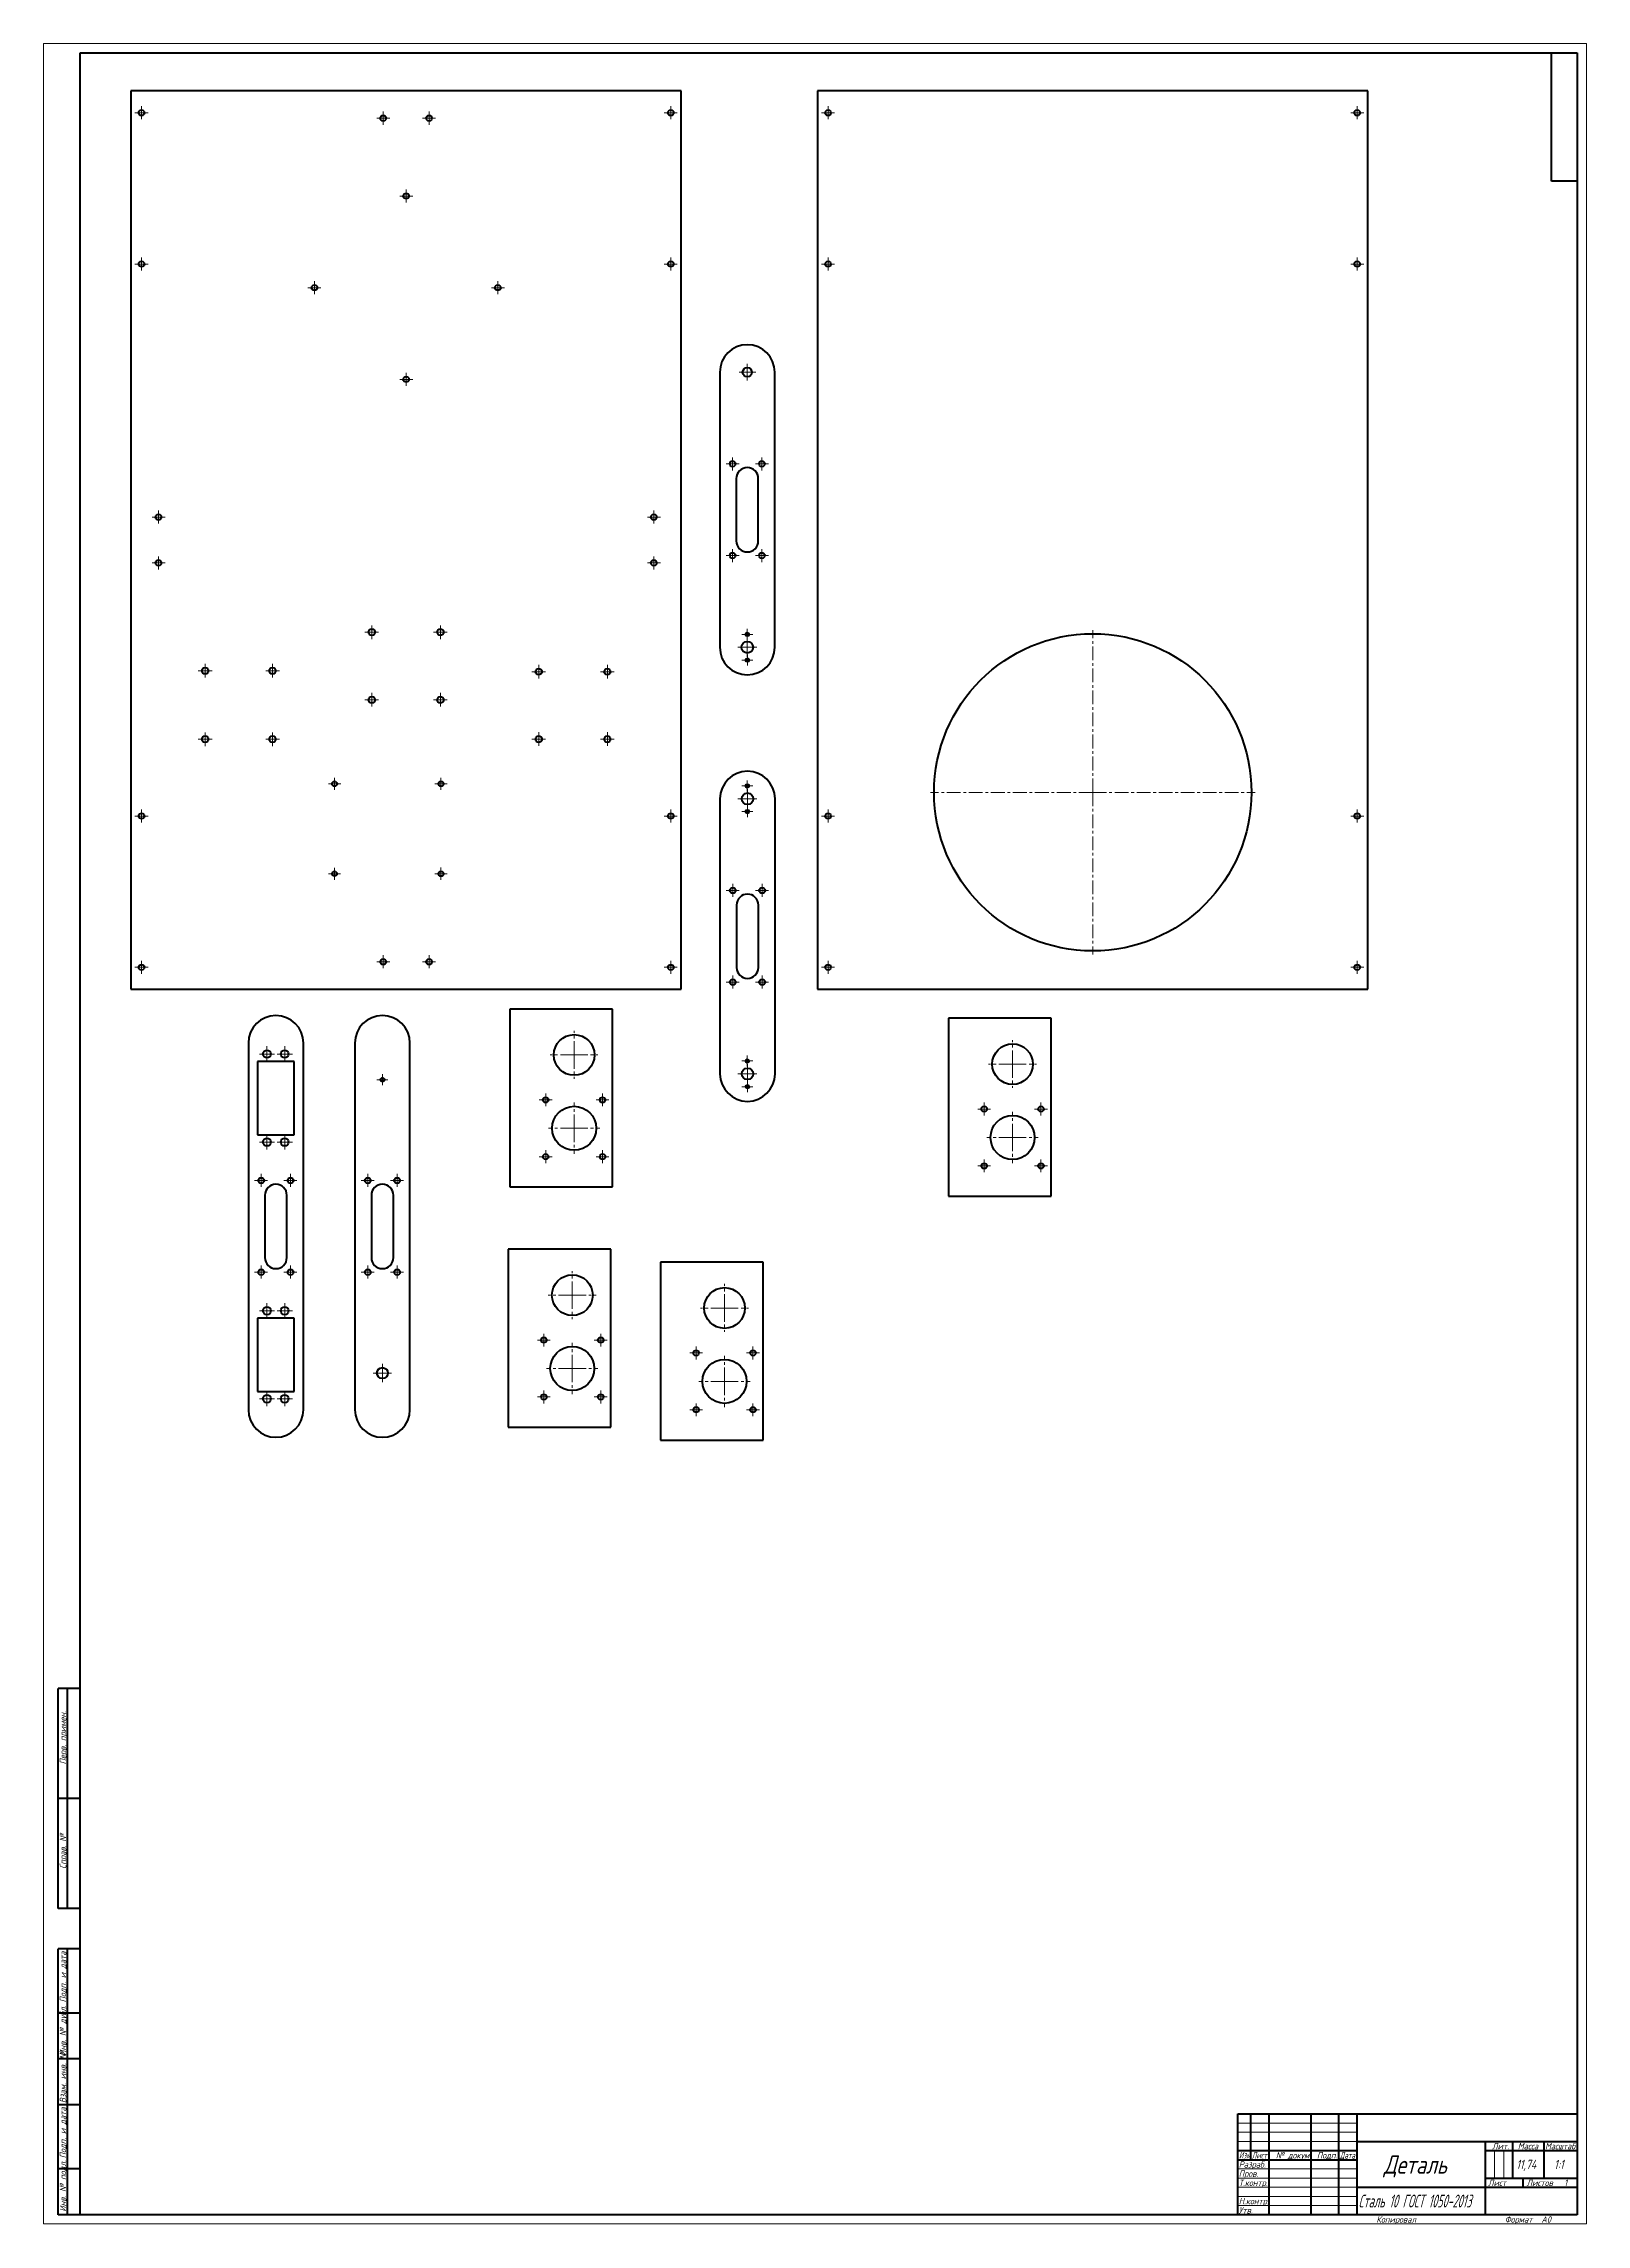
# Model space of a CAD drawing. Header units: millimetres. Extents: x 0 to 841, y 0 to 1189.
import ezdxf

# ---------------------------------------------------------------- set-up
doc = ezdxf.new("R2010")
doc.units = ezdxf.units.MM
for name, pattern in [('K5LT_AXLED', [12, 7.5, -1.5, 1.5, -1.5]), ('K5LT_BASIC', [0]), ('K5LT_THIN', [0])]:
    doc.linetypes.add(name, pattern=pattern)
doc.layers.add('Системный слой', color=7, linetype='Continuous')
doc.styles.add('KTEXTSTYLE', font='GOST_AU.SHX', dxfattribs={"width": 0.96, "height": 5})

# ---------------------------------------------------------------- blocks, each defined once
blk = doc.blocks.new('U0')
at = {"layer": 'Системный слой', "color": 30, "linetype": 'K5LT_AXLED', "lineweight": 18, "true_color": 0xff8000}
for q in [(84.3, 809.7), (88.1, 813.4), (91.8, 809.7), (88.1, 805.9)]:
    blk.add_line((88.1, 809.7), q, dxfattribs=at)
blk = doc.blocks.new('U1')
at = {"layer": 'Системный слой', "color": 30, "linetype": 'K5LT_AXLED', "lineweight": 18, "true_color": 0xff8000}
for q in [(84.3, 847), (88.1, 850.8), (91.8, 847), (88.1, 843.3)]:
    blk.add_line((88.1, 847), q, dxfattribs=at)
blk = doc.blocks.new('U2')
at = {"layer": 'Системный слой', "color": 30, "linetype": 'K5LT_AXLED', "lineweight": 18, "true_color": 0xff8000}
for q in [(121.1, 809.7), (124.8, 813.4), (128.6, 809.7), (124.8, 805.9)]:
    blk.add_line((124.8, 809.7), q, dxfattribs=at)
blk = doc.blocks.new('U3')
at = {"layer": 'Системный слой', "color": 30, "linetype": 'K5LT_AXLED', "lineweight": 18, "true_color": 0xff8000}
for q in [(121.1, 847), (124.8, 850.8), (128.6, 847), (124.8, 843.3)]:
    blk.add_line((124.8, 847), q, dxfattribs=at)
blk = doc.blocks.new('U4')
at = {"layer": 'Системный слой', "color": 30, "linetype": 'K5LT_AXLED', "lineweight": 18, "true_color": 0xff8000}
for q in [(158.6, 739.6), (155.3, 736.3), (161.9, 736.3), (158.6, 733)]:
    blk.add_line((158.6, 736.3), q, dxfattribs=at)
blk = doc.blocks.new('U5')
at = {"layer": 'Системный слой', "color": 30, "linetype": 'K5LT_AXLED', "lineweight": 18, "true_color": 0xff8000}
for q in [(155.3, 785.3), (158.6, 788.7), (162, 785.3), (158.6, 782)]:
    blk.add_line((158.6, 785.3), q, dxfattribs=at)
blk = doc.blocks.new('U6')
at = {"layer": 'Системный слой', "color": 30, "linetype": 'K5LT_AXLED', "lineweight": 18, "true_color": 0xff8000}
for q in [(178.9, 835), (175.1, 831.2), (182.6, 831.2), (178.9, 827.5)]:
    blk.add_line((178.9, 831.2), q, dxfattribs=at)
blk = doc.blocks.new('U7')
at = {"layer": 'Системный слой', "color": 30, "linetype": 'K5LT_AXLED', "lineweight": 18, "true_color": 0xff8000}
for q in [(178.9, 871.7), (175.1, 868), (182.6, 868), (178.9, 864.2)]:
    blk.add_line((178.9, 868), q, dxfattribs=at)
blk = doc.blocks.new('U8')
at = {"layer": 'Системный слой', "color": 30, "linetype": 'K5LT_AXLED', "lineweight": 18, "true_color": 0xff8000}
for q in [(216.3, 835), (212.5, 831.2), (220, 831.2), (216.3, 827.5)]:
    blk.add_line((216.3, 831.2), q, dxfattribs=at)
blk = doc.blocks.new('U9')
at = {"layer": 'Системный слой', "color": 30, "linetype": 'K5LT_AXLED', "lineweight": 18, "true_color": 0xff8000}
for q in [(216.3, 871.7), (212.5, 868), (220, 868), (216.3, 864.2)]:
    blk.add_line((216.3, 868), q, dxfattribs=at)
blk = doc.blocks.new('U10')
at = {"layer": 'Системный слой', "color": 30, "linetype": 'K5LT_AXLED', "lineweight": 18, "true_color": 0xff8000}
for q in [(216.6, 739.7), (213.3, 736.3), (220, 736.3), (216.6, 733)]:
    blk.add_line((216.6, 736.3), q, dxfattribs=at)
blk = doc.blocks.new('U11')
at = {"layer": 'Системный слой', "color": 30, "linetype": 'K5LT_AXLED', "lineweight": 18, "true_color": 0xff8000}
for q in [(213.3, 785.3), (216.6, 788.7), (220, 785.3), (216.6, 782)]:
    blk.add_line((216.6, 785.3), q, dxfattribs=at)
blk = doc.blocks.new('U12')
at = {"layer": 'Системный слой', "color": 30, "linetype": 'K5LT_AXLED', "lineweight": 18, "true_color": 0xff8000}
for q in [(266.1, 809.7), (269.9, 813.5), (273.6, 809.7), (269.9, 806)]:
    blk.add_line((269.9, 809.7), q, dxfattribs=at)
blk = doc.blocks.new('U13')
at = {"layer": 'Системный слой', "color": 30, "linetype": 'K5LT_AXLED', "lineweight": 18, "true_color": 0xff8000}
for q in [(266.1, 846.5), (269.9, 850.2), (273.6, 846.5), (269.9, 842.7)]:
    blk.add_line((269.9, 846.5), q, dxfattribs=at)
blk = doc.blocks.new('U14')
at = {"layer": 'Системный слой', "color": 30, "linetype": 'K5LT_AXLED', "lineweight": 18, "true_color": 0xff8000}
for q in [(303.5, 809.7), (307.3, 813.5), (311, 809.7), (307.3, 806)]:
    blk.add_line((307.3, 809.7), q, dxfattribs=at)
blk = doc.blocks.new('U15')
at = {"layer": 'Системный слой', "color": 30, "linetype": 'K5LT_AXLED', "lineweight": 18, "true_color": 0xff8000}
for q in [(303.5, 846.5), (307.3, 850.2), (311, 846.5), (307.3, 842.7)]:
    blk.add_line((307.3, 846.5), q, dxfattribs=at)
blk = doc.blocks.new('U16')
at = {"layer": 'Системный слой', "color": 30, "linetype": 'K5LT_AXLED', "lineweight": 18, "true_color": 0xff8000}
for q in [(147.6, 1059.5), (144.1, 1055.9), (151.2, 1055.9), (147.6, 1052.4)]:
    blk.add_line((147.6, 1055.9), q, dxfattribs=at)
blk = doc.blocks.new('U17')
at = {"layer": 'Системный слой', "color": 30, "linetype": 'K5LT_AXLED', "lineweight": 18, "true_color": 0xff8000}
for q in [(194.1, 1005.9), (197.6, 1009.5), (201.2, 1005.9), (197.6, 1002.4)]:
    blk.add_line((197.6, 1005.9), q, dxfattribs=at)
blk = doc.blocks.new('U18')
at = {"layer": 'Системный слой', "color": 30, "linetype": 'K5LT_AXLED', "lineweight": 18, "true_color": 0xff8000}
for q in [(197.6, 1109.5), (194.1, 1105.9), (201.2, 1105.9), (197.6, 1102.4)]:
    blk.add_line((197.6, 1105.9), q, dxfattribs=at)
blk = doc.blocks.new('U19')
at = {"layer": 'Системный слой', "color": 30, "linetype": 'K5LT_AXLED', "lineweight": 18, "true_color": 0xff8000}
for q in [(247.6, 1059.5), (244.1, 1055.9), (251.2, 1055.9), (247.6, 1052.4)]:
    blk.add_line((247.6, 1055.9), q, dxfattribs=at)
blk = doc.blocks.new('U20')
at = {"layer": 'Системный слой', "color": 30, "linetype": 'K5LT_AXLED', "lineweight": 18, "true_color": 0xff8000}
for q in [(49.8, 685.3), (53.4, 688.8), (56.9, 685.3), (53.4, 681.7)]:
    blk.add_line((53.4, 685.3), q, dxfattribs=at)
blk = doc.blocks.new('U21')
at = {"layer": 'Системный слой', "color": 30, "linetype": 'K5LT_AXLED', "lineweight": 18, "true_color": 0xff8000}
for q in [(49.8, 767.8), (53.4, 771.4), (56.9, 767.8), (53.4, 764.3)]:
    blk.add_line((53.4, 767.8), q, dxfattribs=at)
blk = doc.blocks.new('U22')
at = {"layer": 'Системный слой', "color": 30, "linetype": 'K5LT_AXLED', "lineweight": 18, "true_color": 0xff8000}
for q in [(53.4, 1072.4), (49.8, 1068.8), (56.9, 1068.8), (53.4, 1065.3)]:
    blk.add_line((53.4, 1068.8), q, dxfattribs=at)
blk = doc.blocks.new('U23')
at = {"layer": 'Системный слой', "color": 30, "linetype": 'K5LT_AXLED', "lineweight": 18, "true_color": 0xff8000}
for q in [(53.4, 1154.9), (49.8, 1151.3), (56.9, 1151.3), (53.4, 1147.8)]:
    blk.add_line((53.4, 1151.3), q, dxfattribs=at)
blk = doc.blocks.new('U24')
at = {"layer": 'Системный слой', "color": 30, "linetype": 'K5LT_AXLED', "lineweight": 18, "true_color": 0xff8000}
for q in [(338.3, 685.3), (341.9, 688.8), (345.4, 685.3), (341.9, 681.7)]:
    blk.add_line((341.9, 685.3), q, dxfattribs=at)
blk = doc.blocks.new('U25')
at = {"layer": 'Системный слой', "color": 30, "linetype": 'K5LT_AXLED', "lineweight": 18, "true_color": 0xff8000}
for q in [(338.3, 767.8), (341.9, 771.4), (345.4, 767.8), (341.9, 764.3)]:
    blk.add_line((341.9, 767.8), q, dxfattribs=at)
blk = doc.blocks.new('U26')
at = {"layer": 'Системный слой', "color": 30, "linetype": 'K5LT_AXLED', "lineweight": 18, "true_color": 0xff8000}
for q in [(341.9, 1072.4), (338.3, 1068.8), (345.4, 1068.8), (341.9, 1065.3)]:
    blk.add_line((341.9, 1068.8), q, dxfattribs=at)
blk = doc.blocks.new('U27')
at = {"layer": 'Системный слой', "color": 30, "linetype": 'K5LT_AXLED', "lineweight": 18, "true_color": 0xff8000}
for q in [(341.9, 1154.9), (338.3, 1151.3), (345.4, 1151.3), (341.9, 1147.8)]:
    blk.add_line((341.9, 1151.3), q, dxfattribs=at)
blk = doc.blocks.new('U28')
at = {"layer": 'Системный слой', "color": 30, "linetype": 'K5LT_AXLED', "lineweight": 18, "true_color": 0xff8000}
for q in [(59.1, 905.8), (62.6, 909.4), (66.2, 905.8), (62.6, 902.3)]:
    blk.add_line((62.6, 905.8), q, dxfattribs=at)
blk = doc.blocks.new('U29')
at = {"layer": 'Системный слой', "color": 30, "linetype": 'K5LT_AXLED', "lineweight": 18, "true_color": 0xff8000}
for q in [(59.1, 930.8), (62.6, 934.4), (66.2, 930.8), (62.6, 927.3)]:
    blk.add_line((62.6, 930.8), q, dxfattribs=at)
blk = doc.blocks.new('U30')
at = {"layer": 'Системный слой', "color": 30, "linetype": 'K5LT_AXLED', "lineweight": 18, "true_color": 0xff8000}
for q in [(185.1, 691.9), (181.6, 688.3), (188.7, 688.3), (185.1, 684.8)]:
    blk.add_line((185.1, 688.3), q, dxfattribs=at)
blk = doc.blocks.new('U31')
at = {"layer": 'Системный слой', "color": 30, "linetype": 'K5LT_AXLED', "lineweight": 18, "true_color": 0xff8000}
for q in [(181.6, 1148.3), (185.1, 1151.9), (188.7, 1148.3), (185.1, 1144.8)]:
    blk.add_line((185.1, 1148.3), q, dxfattribs=at)
blk = doc.blocks.new('U32')
at = {"layer": 'Системный слой', "color": 30, "linetype": 'K5LT_AXLED', "lineweight": 18, "true_color": 0xff8000}
for q in [(210.1, 691.9), (206.6, 688.3), (213.7, 688.3), (210.1, 684.8)]:
    blk.add_line((210.1, 688.3), q, dxfattribs=at)
blk = doc.blocks.new('U33')
at = {"layer": 'Системный слой', "color": 30, "linetype": 'K5LT_AXLED', "lineweight": 18, "true_color": 0xff8000}
for q in [(206.6, 1148.3), (210.1, 1151.9), (213.7, 1148.3), (210.1, 1144.8)]:
    blk.add_line((210.1, 1148.3), q, dxfattribs=at)
blk = doc.blocks.new('U34')
at = {"layer": 'Системный слой', "color": 30, "linetype": 'K5LT_AXLED', "lineweight": 18, "true_color": 0xff8000}
for q in [(329.1, 905.8), (332.6, 909.4), (336.2, 905.8), (332.6, 902.3)]:
    blk.add_line((332.6, 905.8), q, dxfattribs=at)
blk = doc.blocks.new('U35')
at = {"layer": 'Системный слой', "color": 30, "linetype": 'K5LT_AXLED', "lineweight": 18, "true_color": 0xff8000}
for q in [(329.1, 930.8), (332.6, 934.4), (336.2, 930.8), (332.6, 927.3)]:
    blk.add_line((332.6, 930.8), q, dxfattribs=at)
blk = doc.blocks.new('U36')
at = {"layer": 'Системный слой', "color": 30, "linetype": 'K5LT_AXLED', "lineweight": 18, "true_color": 0xff8000}
for q in [(571.9, 869.2), (483.4, 780.7), (660.4, 780.7), (571.9, 692.2)]:
    blk.add_line((571.9, 780.7), q, dxfattribs=at)
blk = doc.blocks.new('U37')
at = {"layer": 'Системный слой', "color": 30, "linetype": 'K5LT_AXLED', "lineweight": 18, "true_color": 0xff8000}
for q in [(424.1, 685.3), (427.6, 688.8), (431.2, 685.3), (427.6, 681.7)]:
    blk.add_line((427.6, 685.3), q, dxfattribs=at)
blk = doc.blocks.new('U38')
at = {"layer": 'Системный слой', "color": 30, "linetype": 'K5LT_AXLED', "lineweight": 18, "true_color": 0xff8000}
for q in [(424.1, 767.8), (427.6, 771.4), (431.2, 767.8), (427.6, 764.3)]:
    blk.add_line((427.6, 767.8), q, dxfattribs=at)
blk = doc.blocks.new('U39')
at = {"layer": 'Системный слой', "color": 30, "linetype": 'K5LT_AXLED', "lineweight": 18, "true_color": 0xff8000}
for q in [(427.6, 1072.4), (424.1, 1068.8), (431.2, 1068.8), (427.6, 1065.3)]:
    blk.add_line((427.6, 1068.8), q, dxfattribs=at)
blk = doc.blocks.new('U40')
at = {"layer": 'Системный слой', "color": 30, "linetype": 'K5LT_AXLED', "lineweight": 18, "true_color": 0xff8000}
for q in [(427.6, 1154.9), (424.1, 1151.3), (431.2, 1151.3), (427.6, 1147.8)]:
    blk.add_line((427.6, 1151.3), q, dxfattribs=at)
blk = doc.blocks.new('U41')
at = {"layer": 'Системный слой', "color": 30, "linetype": 'K5LT_AXLED', "lineweight": 18, "true_color": 0xff8000}
for q in [(712.6, 685.3), (716.1, 688.8), (719.7, 685.3), (716.1, 681.7)]:
    blk.add_line((716.1, 685.3), q, dxfattribs=at)
blk = doc.blocks.new('U42')
at = {"layer": 'Системный слой', "color": 30, "linetype": 'K5LT_AXLED', "lineweight": 18, "true_color": 0xff8000}
for q in [(712.6, 767.8), (716.1, 771.4), (719.7, 767.8), (716.1, 764.3)]:
    blk.add_line((716.1, 767.8), q, dxfattribs=at)
blk = doc.blocks.new('U43')
at = {"layer": 'Системный слой', "color": 30, "linetype": 'K5LT_AXLED', "lineweight": 18, "true_color": 0xff8000}
for q in [(716.1, 1072.4), (712.6, 1068.8), (719.7, 1068.8), (716.1, 1065.3)]:
    blk.add_line((716.1, 1068.8), q, dxfattribs=at)
blk = doc.blocks.new('U44')
at = {"layer": 'Системный слой', "color": 30, "linetype": 'K5LT_AXLED', "lineweight": 18, "true_color": 0xff8000}
for q in [(716.1, 1154.9), (712.6, 1151.3), (719.7, 1151.3), (716.1, 1147.8)]:
    blk.add_line((716.1, 1151.3), q, dxfattribs=at)
blk = doc.blocks.new('U45')
at = {"layer": 'Системный слой', "color": 30, "linetype": 'K5LT_AXLED', "lineweight": 18, "true_color": 0xff8000}
for q in [(372.1, 909.8), (375.6, 913.3), (379.2, 909.8), (375.6, 906.2)]:
    blk.add_line((375.6, 909.8), q, dxfattribs=at)
blk = doc.blocks.new('U46')
at = {"layer": 'Системный слой', "color": 30, "linetype": 'K5LT_AXLED', "lineweight": 18, "true_color": 0xff8000}
for q in [(375.6, 963.3), (372.1, 959.8), (379.2, 959.8), (375.6, 956.2)]:
    blk.add_line((375.6, 959.8), q, dxfattribs=at)
blk = doc.blocks.new('U47')
at = {"layer": 'Системный слой', "color": 30, "linetype": 'K5LT_AXLED', "lineweight": 18, "true_color": 0xff8000}
for q in [(383.6, 869.8), (380.6, 866.8), (386.6, 866.8), (383.6, 863.8)]:
    blk.add_line((383.6, 866.8), q, dxfattribs=at)
blk = doc.blocks.new('U48')
at = {"layer": 'Системный слой', "color": 30, "linetype": 'K5LT_AXLED', "lineweight": 18, "true_color": 0xff8000}
for q in [(378.5, 859.8), (383.6, 864.9), (388.8, 859.8), (383.6, 854.6)]:
    blk.add_line((383.6, 859.8), q, dxfattribs=at)
blk = doc.blocks.new('U49')
at = {"layer": 'Системный слой', "color": 30, "linetype": 'K5LT_AXLED', "lineweight": 18, "true_color": 0xff8000}
for q in [(383.6, 1014.3), (379.1, 1009.8), (388.2, 1009.8), (383.6, 1005.2)]:
    blk.add_line((383.6, 1009.8), q, dxfattribs=at)
blk = doc.blocks.new('U50')
at = {"layer": 'Системный слой', "color": 30, "linetype": 'K5LT_AXLED', "lineweight": 18, "true_color": 0xff8000}
for q in [(380.7, 852.8), (383.7, 855.8), (386.7, 852.8), (383.7, 849.8)]:
    blk.add_line((383.7, 852.8), q, dxfattribs=at)
blk = doc.blocks.new('U51')
at = {"layer": 'Системный слой', "color": 30, "linetype": 'K5LT_AXLED', "lineweight": 18, "true_color": 0xff8000}
for q in [(388.1, 909.8), (391.6, 913.3), (395.2, 909.8), (391.6, 906.2)]:
    blk.add_line((391.6, 909.8), q, dxfattribs=at)
blk = doc.blocks.new('U52')
at = {"layer": 'Системный слой', "color": 30, "linetype": 'K5LT_AXLED', "lineweight": 18, "true_color": 0xff8000}
for q in [(391.6, 963.3), (388.1, 959.8), (395.2, 959.8), (391.6, 956.2)]:
    blk.add_line((391.6, 959.8), q, dxfattribs=at)
blk = doc.blocks.new('U53')
at = {"layer": 'Системный слой', "color": 30, "linetype": 'K5LT_AXLED', "lineweight": 18, "true_color": 0xff8000}
for q in [(375.7, 680.8), (372.1, 677.2), (379.2, 677.2), (375.7, 673.7)]:
    blk.add_line((375.7, 677.2), q, dxfattribs=at)
blk = doc.blocks.new('U54')
at = {"layer": 'Системный слой', "color": 30, "linetype": 'K5LT_AXLED', "lineweight": 18, "true_color": 0xff8000}
for q in [(372.1, 727.2), (375.7, 730.8), (379.2, 727.2), (375.7, 723.7)]:
    blk.add_line((375.7, 727.2), q, dxfattribs=at)
blk = doc.blocks.new('U55')
at = {"layer": 'Системный слой', "color": 30, "linetype": 'K5LT_AXLED', "lineweight": 18, "true_color": 0xff8000}
for q in [(380.6, 634.2), (383.6, 637.2), (386.6, 634.2), (383.6, 631.2)]:
    blk.add_line((383.6, 634.2), q, dxfattribs=at)
blk = doc.blocks.new('U56')
at = {"layer": 'Системный слой', "color": 30, "linetype": 'K5LT_AXLED', "lineweight": 18, "true_color": 0xff8000}
for q in [(383.6, 787.2), (380.6, 784.2), (386.6, 784.2), (383.6, 781.2)]:
    blk.add_line((383.6, 784.2), q, dxfattribs=at)
blk = doc.blocks.new('U57')
at = {"layer": 'Системный слой', "color": 30, "linetype": 'K5LT_AXLED', "lineweight": 18, "true_color": 0xff8000}
for q in [(383.7, 632.4), (378.5, 627.2), (388.8, 627.2), (383.7, 622.1)]:
    blk.add_line((383.7, 627.2), q, dxfattribs=at)
blk = doc.blocks.new('U58')
at = {"layer": 'Системный слой', "color": 30, "linetype": 'K5LT_AXLED', "lineweight": 18, "true_color": 0xff8000}
for q in [(378.5, 777.2), (383.7, 782.4), (388.8, 777.2), (383.7, 772.1)]:
    blk.add_line((383.7, 777.2), q, dxfattribs=at)
blk = doc.blocks.new('U59')
at = {"layer": 'Системный слой', "color": 30, "linetype": 'K5LT_AXLED', "lineweight": 18, "true_color": 0xff8000}
for q in [(380.7, 620.2), (383.7, 623.2), (386.7, 620.2), (383.7, 617.2)]:
    blk.add_line((383.7, 620.2), q, dxfattribs=at)
blk = doc.blocks.new('U60')
at = {"layer": 'Системный слой', "color": 30, "linetype": 'K5LT_AXLED', "lineweight": 18, "true_color": 0xff8000}
for q in [(383.7, 773.2), (380.7, 770.2), (386.7, 770.2), (383.7, 767.2)]:
    blk.add_line((383.7, 770.2), q, dxfattribs=at)
blk = doc.blocks.new('U61')
at = {"layer": 'Системный слой', "color": 30, "linetype": 'K5LT_AXLED', "lineweight": 18, "true_color": 0xff8000}
for q in [(391.7, 680.8), (388.1, 677.2), (395.2, 677.2), (391.7, 673.7)]:
    blk.add_line((391.7, 677.2), q, dxfattribs=at)
blk = doc.blocks.new('U62')
at = {"layer": 'Системный слой', "color": 30, "linetype": 'K5LT_AXLED', "lineweight": 18, "true_color": 0xff8000}
for q in [(388.1, 727.2), (391.7, 730.8), (395.2, 727.2), (391.7, 723.7)]:
    blk.add_line((391.7, 727.2), q, dxfattribs=at)
blk = doc.blocks.new('U63')
at = {"layer": 'Системный слой', "color": 30, "linetype": 'K5LT_AXLED', "lineweight": 18, "true_color": 0xff8000}
for q in [(115, 519), (118.6, 522.6), (122.1, 519), (118.6, 515.5)]:
    blk.add_line((118.6, 519), q, dxfattribs=at)
blk = doc.blocks.new('U64')
at = {"layer": 'Системный слой', "color": 30, "linetype": 'K5LT_AXLED', "lineweight": 18, "true_color": 0xff8000}
for q in [(118.6, 572.6), (115, 569), (122.1, 569), (118.6, 565.5)]:
    blk.add_line((118.6, 569), q, dxfattribs=at)
blk = doc.blocks.new('U65')
at = {"layer": 'Системный слой', "color": 30, "linetype": 'K5LT_AXLED', "lineweight": 18, "true_color": 0xff8000}
for q in [(121.7, 454.2), (117.6, 450), (125.9, 450), (121.7, 445.9)]:
    blk.add_line((121.7, 450), q, dxfattribs=at)
blk = doc.blocks.new('U66')
at = {"layer": 'Системный слой', "color": 30, "linetype": 'K5LT_AXLED', "lineweight": 18, "true_color": 0xff8000}
for q in [(121.7, 502.2), (117.6, 498), (125.9, 498), (121.7, 493.9)]:
    blk.add_line((121.7, 498), q, dxfattribs=at)
blk = doc.blocks.new('U67')
at = {"layer": 'Системный слой', "color": 30, "linetype": 'K5LT_AXLED', "lineweight": 18, "true_color": 0xff8000}
for q in [(117.6, 590), (121.7, 594.2), (125.9, 590), (121.7, 585.9)]:
    blk.add_line((121.7, 590), q, dxfattribs=at)
blk = doc.blocks.new('U68')
at = {"layer": 'Системный слой', "color": 30, "linetype": 'K5LT_AXLED', "lineweight": 18, "true_color": 0xff8000}
for q in [(117.6, 638), (121.7, 642.2), (125.9, 638), (121.7, 633.9)]:
    blk.add_line((121.7, 638), q, dxfattribs=at)
blk = doc.blocks.new('U69')
at = {"layer": 'Системный слой', "color": 30, "linetype": 'K5LT_AXLED', "lineweight": 18, "true_color": 0xff8000}
for q in [(131.4, 454.2), (127.3, 450), (135.6, 450), (131.4, 445.9)]:
    blk.add_line((131.4, 450), q, dxfattribs=at)
blk = doc.blocks.new('U70')
at = {"layer": 'Системный слой', "color": 30, "linetype": 'K5LT_AXLED', "lineweight": 18, "true_color": 0xff8000}
for q in [(131.4, 502.2), (127.3, 498), (135.6, 498), (131.4, 493.9)]:
    blk.add_line((131.4, 498), q, dxfattribs=at)
blk = doc.blocks.new('U71')
at = {"layer": 'Системный слой', "color": 30, "linetype": 'K5LT_AXLED', "lineweight": 18, "true_color": 0xff8000}
for q in [(127.3, 590), (131.4, 594.2), (135.6, 590), (131.4, 585.9)]:
    blk.add_line((131.4, 590), q, dxfattribs=at)
blk = doc.blocks.new('U72')
at = {"layer": 'Системный слой', "color": 30, "linetype": 'K5LT_AXLED', "lineweight": 18, "true_color": 0xff8000}
for q in [(127.3, 638), (131.4, 642.2), (135.6, 638), (131.4, 633.9)]:
    blk.add_line((131.4, 638), q, dxfattribs=at)
blk = doc.blocks.new('U73')
at = {"layer": 'Системный слой', "color": 30, "linetype": 'K5LT_AXLED', "lineweight": 18, "true_color": 0xff8000}
for q in [(131, 519), (134.6, 522.6), (138.1, 519), (134.6, 515.5)]:
    blk.add_line((134.6, 519), q, dxfattribs=at)
blk = doc.blocks.new('U74')
at = {"layer": 'Системный слой', "color": 30, "linetype": 'K5LT_AXLED', "lineweight": 18, "true_color": 0xff8000}
for q in [(134.6, 572.6), (131, 569), (138.1, 569), (134.6, 565.5)]:
    blk.add_line((134.6, 569), q, dxfattribs=at)
blk = doc.blocks.new('U75')
at = {"layer": 'Системный слой', "color": 30, "linetype": 'K5LT_AXLED', "lineweight": 18, "true_color": 0xff8000}
for q in [(173.1, 519), (176.7, 522.6), (180.2, 519), (176.7, 515.5)]:
    blk.add_line((176.7, 519), q, dxfattribs=at)
blk = doc.blocks.new('U76')
at = {"layer": 'Системный слой', "color": 30, "linetype": 'K5LT_AXLED', "lineweight": 18, "true_color": 0xff8000}
for q in [(176.7, 572.6), (173.1, 569), (180.2, 569), (176.7, 565.5)]:
    blk.add_line((176.7, 569), q, dxfattribs=at)
blk = doc.blocks.new('U77')
at = {"layer": 'Системный слой', "color": 30, "linetype": 'K5LT_AXLED', "lineweight": 18, "true_color": 0xff8000}
for q in [(179.7, 464), (184.7, 469), (189.7, 464), (184.7, 459)]:
    blk.add_line((184.7, 464), q, dxfattribs=at)
blk = doc.blocks.new('U78')
at = {"layer": 'Системный слой', "color": 30, "linetype": 'K5LT_AXLED', "lineweight": 18, "true_color": 0xff8000}
for q in [(181.6, 624), (184.7, 627.1), (187.7, 624), (184.7, 621)]:
    blk.add_line((184.7, 624), q, dxfattribs=at)
blk = doc.blocks.new('U79')
at = {"layer": 'Системный слой', "color": 30, "linetype": 'K5LT_AXLED', "lineweight": 18, "true_color": 0xff8000}
for q in [(189.1, 519), (192.7, 522.6), (196.2, 519), (192.7, 515.5)]:
    blk.add_line((192.7, 519), q, dxfattribs=at)
blk = doc.blocks.new('U80')
at = {"layer": 'Системный слой', "color": 30, "linetype": 'K5LT_AXLED', "lineweight": 18, "true_color": 0xff8000}
for q in [(192.7, 572.6), (189.1, 569), (196.2, 569), (192.7, 565.5)]:
    blk.add_line((192.7, 569), q, dxfattribs=at)
blk = doc.blocks.new('U81')
at = {"layer": 'Системный слой', "color": 30, "linetype": 'K5LT_AXLED', "lineweight": 18, "true_color": 0xff8000}
for q in [(509.2, 577), (512.7, 580.5), (516.2, 577), (512.7, 573.5)]:
    blk.add_line((512.7, 577), q, dxfattribs=at)
blk = doc.blocks.new('U82')
at = {"layer": 'Системный слой', "color": 30, "linetype": 'K5LT_AXLED', "lineweight": 18, "true_color": 0xff8000}
for q in [(509.2, 608), (512.7, 611.5), (516.2, 608), (512.7, 604.5)]:
    blk.add_line((512.7, 608), q, dxfattribs=at)
blk = doc.blocks.new('U83')
at = {"layer": 'Системный слой', "color": 30, "linetype": 'K5LT_AXLED', "lineweight": 18, "true_color": 0xff8000}
for q in [(528.2, 606.5), (514.2, 592.5), (542.2, 592.5), (528.2, 578.5)]:
    blk.add_line((528.2, 592.5), q, dxfattribs=at)
blk = doc.blocks.new('U84')
at = {"layer": 'Системный слой', "color": 30, "linetype": 'K5LT_AXLED', "lineweight": 18, "true_color": 0xff8000}
for q in [(528.2, 645.6), (515.1, 632.5), (541.2, 632.5), (528.2, 619.5)]:
    blk.add_line((528.2, 632.5), q, dxfattribs=at)
blk = doc.blocks.new('U85')
at = {"layer": 'Системный слой', "color": 30, "linetype": 'K5LT_AXLED', "lineweight": 18, "true_color": 0xff8000}
for q in [(540.2, 577), (543.7, 580.5), (547.2, 577), (543.7, 573.5)]:
    blk.add_line((543.7, 577), q, dxfattribs=at)
blk = doc.blocks.new('U86')
at = {"layer": 'Системный слой', "color": 30, "linetype": 'K5LT_AXLED', "lineweight": 18, "true_color": 0xff8000}
for q in [(540.2, 608), (543.7, 611.5), (547.2, 608), (543.7, 604.5)]:
    blk.add_line((543.7, 608), q, dxfattribs=at)
blk = doc.blocks.new('U87')
at = {"layer": 'Системный слой', "color": 30, "linetype": 'K5LT_AXLED', "lineweight": 18, "true_color": 0xff8000}
for q in [(272.7, 454.5), (269.2, 451), (276.2, 451), (272.7, 447.5)]:
    blk.add_line((272.7, 451), q, dxfattribs=at)
blk = doc.blocks.new('U88')
at = {"layer": 'Системный слой', "color": 30, "linetype": 'K5LT_AXLED', "lineweight": 18, "true_color": 0xff8000}
for q in [(269.2, 482), (272.7, 485.5), (276.2, 482), (272.7, 478.5)]:
    blk.add_line((272.7, 482), q, dxfattribs=at)
blk = doc.blocks.new('U89')
at = {"layer": 'Системный слой', "color": 30, "linetype": 'K5LT_AXLED', "lineweight": 18, "true_color": 0xff8000}
for q in [(288.2, 480.5), (274.2, 466.5), (302.2, 466.5), (288.2, 452.5)]:
    blk.add_line((288.2, 466.5), q, dxfattribs=at)
blk = doc.blocks.new('U90')
at = {"layer": 'Системный слой', "color": 30, "linetype": 'K5LT_AXLED', "lineweight": 18, "true_color": 0xff8000}
for q in [(288.2, 519.6), (275.1, 506.5), (301.2, 506.5), (288.2, 493.5)]:
    blk.add_line((288.2, 506.5), q, dxfattribs=at)
blk = doc.blocks.new('U91')
at = {"layer": 'Системный слой', "color": 30, "linetype": 'K5LT_AXLED', "lineweight": 18, "true_color": 0xff8000}
for q in [(303.7, 454.5), (300.2, 451), (307.2, 451), (303.7, 447.5)]:
    blk.add_line((303.7, 451), q, dxfattribs=at)
blk = doc.blocks.new('U92')
at = {"layer": 'Системный слой', "color": 30, "linetype": 'K5LT_AXLED', "lineweight": 18, "true_color": 0xff8000}
for q in [(300.2, 482), (303.7, 485.5), (307.2, 482), (303.7, 478.5)]:
    blk.add_line((303.7, 482), q, dxfattribs=at)
blk = doc.blocks.new('U93')
at = {"layer": 'Системный слой', "color": 30, "linetype": 'K5LT_AXLED', "lineweight": 18, "true_color": 0xff8000}
for q in [(273.7, 585.5), (270.2, 582), (277.2, 582), (273.7, 578.5)]:
    blk.add_line((273.7, 582), q, dxfattribs=at)
blk = doc.blocks.new('U94')
at = {"layer": 'Системный слой', "color": 30, "linetype": 'K5LT_AXLED', "lineweight": 18, "true_color": 0xff8000}
for q in [(270.2, 613), (273.7, 616.5), (277.2, 613), (273.7, 609.5)]:
    blk.add_line((273.7, 613), q, dxfattribs=at)
blk = doc.blocks.new('U95')
at = {"layer": 'Системный слой', "color": 30, "linetype": 'K5LT_AXLED', "lineweight": 18, "true_color": 0xff8000}
for q in [(289.2, 611.5), (275.2, 597.5), (303.2, 597.5), (289.2, 583.5)]:
    blk.add_line((289.2, 597.5), q, dxfattribs=at)
blk = doc.blocks.new('U96')
at = {"layer": 'Системный слой', "color": 30, "linetype": 'K5LT_AXLED', "lineweight": 18, "true_color": 0xff8000}
for q in [(289.2, 650.6), (276.1, 637.5), (302.2, 637.5), (289.2, 624.5)]:
    blk.add_line((289.2, 637.5), q, dxfattribs=at)
blk = doc.blocks.new('U97')
at = {"layer": 'Системный слой', "color": 30, "linetype": 'K5LT_AXLED', "lineweight": 18, "true_color": 0xff8000}
for q in [(304.7, 585.5), (301.2, 582), (308.2, 582), (304.7, 578.5)]:
    blk.add_line((304.7, 582), q, dxfattribs=at)
blk = doc.blocks.new('U98')
at = {"layer": 'Системный слой', "color": 30, "linetype": 'K5LT_AXLED', "lineweight": 18, "true_color": 0xff8000}
for q in [(301.2, 613), (304.7, 616.5), (308.2, 613), (304.7, 609.5)]:
    blk.add_line((304.7, 613), q, dxfattribs=at)
blk = doc.blocks.new('U99')
at = {"layer": 'Системный слой', "color": 30, "linetype": 'K5LT_AXLED', "lineweight": 18, "true_color": 0xff8000}
for q in [(352.2, 444), (355.7, 447.5), (359.2, 444), (355.7, 440.5)]:
    blk.add_line((355.7, 444), q, dxfattribs=at)
blk = doc.blocks.new('U100')
at = {"layer": 'Системный слой', "color": 30, "linetype": 'K5LT_AXLED', "lineweight": 18, "true_color": 0xff8000}
for q in [(355.7, 478.5), (352.2, 475), (359.2, 475), (355.7, 471.5)]:
    blk.add_line((355.7, 475), q, dxfattribs=at)
blk = doc.blocks.new('U101')
at = {"layer": 'Системный слой', "color": 30, "linetype": 'K5LT_AXLED', "lineweight": 18, "true_color": 0xff8000}
for q in [(371.2, 473.5), (357.2, 459.5), (385.2, 459.5), (371.2, 445.5)]:
    blk.add_line((371.2, 459.5), q, dxfattribs=at)
blk = doc.blocks.new('U102')
at = {"layer": 'Системный слой', "color": 30, "linetype": 'K5LT_AXLED', "lineweight": 18, "true_color": 0xff8000}
for q in [(371.2, 512.6), (358.1, 499.5), (384.2, 499.5), (371.2, 486.5)]:
    blk.add_line((371.2, 499.5), q, dxfattribs=at)
blk = doc.blocks.new('U103')
at = {"layer": 'Системный слой', "color": 30, "linetype": 'K5LT_AXLED', "lineweight": 18, "true_color": 0xff8000}
for q in [(383.2, 444), (386.7, 447.5), (390.2, 444), (386.7, 440.5)]:
    blk.add_line((386.7, 444), q, dxfattribs=at)
blk = doc.blocks.new('U104')
at = {"layer": 'Системный слой', "color": 30, "linetype": 'K5LT_AXLED', "lineweight": 18, "true_color": 0xff8000}
for q in [(386.7, 478.5), (383.2, 475), (390.2, 475), (386.7, 471.5)]:
    blk.add_line((386.7, 475), q, dxfattribs=at)
blk = doc.blocks.new('U105')
at = {"color": 7, "linetype": 'K5LT_THIN', "lineweight": 18, "true_color": 0xffffff}
for p, q in [((0, 0), (0, 1189)), ((0, 1189), (841, 1189)), ((841, 1189), (841, 0)), ((651, 55), (716, 55)), ((651, 50), (716, 50)), ((651, 45), (716, 45)), ((791, 25), (791, 40)), ((796, 25), (796, 40)), ((651, 30), (716, 30)), ((651, 25), (716, 25)), ((651, 20), (716, 20)), ((651, 15), (716, 15)), ((841, 0), (0, 0)), ((651, 10), (716, 10))]:
    blk.add_line(p, q, dxfattribs=at)
at = {"color": 143, "linetype": 'K5LT_BASIC', "lineweight": 60, "true_color": 0x33acca}
for p, q in [((20, 5), (20, 1184)), ((20, 1184), (836, 1184)), ((822, 1114), (822, 1184)), ((836, 1184), (836, 5)), ((836, 1114), (822, 1114)), ((8, 172), (8, 292)), ((20, 292), (8, 292)), ((13, 172), (13, 292)), ((20, 232), (8, 232)), ((20, 172), (8, 172)), ((8, 5), (8, 150)), ((20, 150), (8, 150)), ((13, 5), (13, 150)), ((20, 115), (8, 115)), ((20, 90), (8, 90)), ((20, 65), (8, 65)), ((651, 60), (836, 60)), ((651, 5), (651, 60)), ((658, 35), (658, 60)), ((668, 5), (668, 60)), ((691, 5), (691, 60)), ((706, 5), (706, 60)), ((716, 5), (716, 60)), ((651, 40), (716, 40)), ((716, 45), (836, 45)), ((786, 5), (786, 45)), ((786, 40), (801, 40)), ((801, 25), (801, 45)), ((801, 40), (836, 40)), ((818, 25), (818, 45)), ((20, 30), (8, 30)), ((651, 35), (716, 35)), ((786, 25), (836, 25)), ((806.6, 20), (806.6, 25)), ((716, 20), (786, 20)), ((786, 20), (836, 20)), ((20, 5), (8, 5)), ((836, 5), (20, 5))]:
    blk.add_line(p, q, dxfattribs=at)
at = {"color": 7, "char_height": 3.5, "attachment_point": 1, "rotation": 90, "style": 'KTEXTSTYLE'}
for s, insert in [('\\H3.5;\\W0.965;\\Q15;\\Q15;Перв. примен.', (8.8, 250.6)), ('\\H3.5;\\W0.965;\\Q15;\\Q15;Справ. №', (8.8, 193.7)), ('\\H3.5;\\W0.965;\\Q15;\\Q15;Подп. и дата', (8.8, 120.8)), ('\\H3.5;\\W0.965;\\Q15;\\Q15;Инв. № дубл.', (8.8, 91.7)), ('\\H3.5;\\W0.965;\\Q15;\\Q15;Взам. инв. №', (8.8, 65.9)), ('\\H3.5;\\W0.965;\\Q15;\\Q15;Подп. и дата', (8.8, 35.8)), ('\\H3.5;\\W0.965;\\Q15;\\Q15;Инв. № подл.', (8.8, 6.7))]:
    blk.add_mtext(s, dxfattribs=dict(at, insert=insert))
at = {"color": 7, "attachment_point": 1, "style": 'KTEXTSTYLE'}
for s, insert, char_height in [('\\H3.5;\\W0.965;\\Q15;\\Q15;\\W0.797;Изм.', (651.6, 39.2), 3.5), ('\\H3.5;\\W0.965;\\Q15;\\Q15;\\W0.807;Лист', (658.6, 39.2), 3.5), ('\\H3.5;\\W0.965;\\Q15;\\Q15;№ докум.', (671.7, 39.2), 3.5), ('\\H3.5;\\W0.965;\\Q15;\\Q15;Подп.', (694.1, 39.2), 3.5), ('\\H3.5;\\W0.965;\\Q15;\\Q15;\\W0.807;Дата', (706.6, 39.2), 3.5), ('\\H3.5;\\W0.965;\\Q15;\\Q15;\\H10.00;Деталь', (730.5, 37.4), 10), ('\\H3.5;\\W0.965;\\Q15;\\Q15;Лит.', (789.6, 44.2), 3.5), ('\\H3.5;\\W0.965;\\Q15;\\Q15;Масса', (803.6, 44.2), 3.5), ('\\H3.5;\\W0.965;\\Q15;\\Q15;\\W0.941;Масштаб', (818.5, 44.2), 3.5), ('\\H3.5;\\W0.965;\\Q15;\\Q15;Разраб.', (651.5, 34.2), 3.5), ('\\H3.5;\\W0.965;\\Q15;\\Q15;Пров.', (651.5, 29.2), 3.5), ('\\H3.5;\\W0.965;\\Q15;\\Q15;Т.контр.', (651.5, 24.2), 3.5), ('\\H3.5;\\W0.965;\\Q15;\\Q15;Лист', (787.4, 24.2), 3.5), ('\\H3.5;\\W0.965;\\Q15;\\Q15;\\H5.00;11,74', (802.8, 35), 5), ('\\H3.5;\\W0.965;\\Q15;\\Q15;Листов', (808.4, 24.2), 3.5), ('\\H3.5;\\W0.965;\\Q15;\\Q15;\\H5.00;{\\c5311190;1:1}', (823.4, 35), 5), ('\\H3.5;\\W0.965;\\Q15;\\Q15;1', (828.9, 24.2), 3.5), ('\\H3.5;\\W0.965;\\Q15;\\Q15;Н.контр.', (651.5, 14.2), 3.5), ('\\H3.5;\\W0.965;\\Q15;\\Q15;\\W0.708;\\H7.00;Сталь 10 ГОСТ 1050-2013', (716.8, 16), 7), ('\\H3.5;\\W0.965;\\Q15;\\Q15;Утв.', (651.5, 9.2), 3.5), ('\\H3.5;\\W0.965;\\Q15;\\Q15;Копировал', (726.5, 4.2), 3.5), ('\\H3.5;\\W0.965;\\Q15;\\Q15;Формат', (796.5, 4.2), 3.5), ('\\H3.5;\\W0.965;\\Q15;\\Q15;A0', (816.5, 4.2), 3.5)]:
    blk.add_mtext(s, dxfattribs=dict(at, insert=insert, char_height=char_height))

msp = doc.modelspace()

# ---------------------------------------------------------------- linework, layer by layer
at = {"layer": 'Системный слой', "color": 143, "linetype": 'K5LT_BASIC', "lineweight": 60, "true_color": 0x33acca}
for p, q in [((47.6, 1163.3), (47.6, 673.3)), ((347.6, 1163.3), (47.6, 1163.3)), ((347.6, 673.3), (347.6, 1163.3)), ((421.9, 1163.3), (421.9, 673.3)), ((721.9, 1163.3), (421.9, 1163.3)), ((721.9, 673.3), (721.9, 1163.3)), ((368.6, 1009.8), (368.6, 859.8)), ((398.6, 859.8), (398.6, 1009.8)), ((377.6, 951.8), (377.6, 917.8)), ((389.6, 917.8), (389.6, 951.8)), ((368.7, 777.2), (368.7, 627.2)), ((398.7, 627.2), (398.7, 777.2)), ((377.7, 719.2), (377.7, 685.2)), ((389.7, 685.2), (389.7, 719.2)), ((47.6, 673.3), (347.6, 673.3)), ((421.9, 673.3), (721.9, 673.3)), ((310.2, 662.5), (254.2, 662.5)), ((254.2, 662.5), (254.2, 565.5)), ((310.2, 565.5), (310.2, 662.5)), ((549.2, 657.5), (493.2, 657.5)), ((493.2, 657.5), (493.2, 560.5)), ((549.2, 560.5), (549.2, 657.5)), ((111.6, 644), (111.6, 444)), ((141.6, 444), (141.6, 644)), ((169.7, 644), (169.7, 444)), ((199.7, 444), (199.7, 644)), ((136.6, 634), (116.6, 634)), ((116.6, 634), (116.6, 594)), ((136.6, 594), (136.6, 634)), ((116.6, 594), (136.6, 594)), ((120.6, 561), (120.6, 527)), ((132.6, 527), (132.6, 561)), ((178.7, 561), (178.7, 527)), ((190.7, 527), (190.7, 561)), ((254.2, 565.5), (310.2, 565.5)), ((493.2, 560.5), (549.2, 560.5)), ((309.2, 531.5), (253.2, 531.5)), ((253.2, 531.5), (253.2, 434.5)), ((309.2, 434.5), (309.2, 531.5)), ((392.2, 524.5), (336.2, 524.5)), ((336.2, 524.5), (336.2, 427.5)), ((392.2, 427.5), (392.2, 524.5)), ((116.6, 494), (116.6, 454)), ((136.6, 494), (116.6, 494)), ((136.6, 454), (136.6, 494)), ((116.6, 454), (136.6, 454)), ((253.2, 434.5), (309.2, 434.5)), ((336.2, 427.5), (392.2, 427.5))]:
    msp.add_line(p, q, dxfattribs=at)
for centre, radius in [((53.4, 1151.3), 1.55), ((185.1, 1148.3), 1.55), ((210.1, 1148.3), 1.55), ((341.9, 1151.3), 1.55), ((427.6, 1151.3), 1.55), ((716.1, 1151.3), 1.55), ((197.6, 1105.9), 1.55), ((53.4, 1068.8), 1.55), ((341.9, 1068.8), 1.55), ((427.6, 1068.8), 1.55), ((716.1, 1068.8), 1.55), ((147.6, 1055.9), 1.55), ((247.6, 1055.9), 1.55), ((383.6, 1009.8), 2.55), ((197.6, 1005.9), 1.55), ((375.6, 959.8), 1.55), ((391.6, 959.8), 1.55), ((62.6, 930.8), 1.55), ((332.6, 930.8), 1.55), ((62.6, 905.8), 1.55), ((332.6, 905.8), 1.55), ((375.6, 909.8), 1.55), ((391.6, 909.8), 1.55), ((178.9, 868), 1.75), ((216.3, 868), 1.75), ((383.6, 859.8), 3.15), ((383.6, 866.8), 1), ((571.9, 780.7), 86.5), ((88.1, 847), 1.75), ((124.8, 847), 1.75), ((269.9, 846.5), 1.75), ((307.3, 846.5), 1.75), ((383.7, 852.8), 1), ((178.9, 831.2), 1.75), ((216.3, 831.2), 1.75), ((88.1, 809.7), 1.75), ((124.8, 809.7), 1.75), ((269.9, 809.7), 1.75), ((307.3, 809.7), 1.75), ((158.6, 785.3), 1.35), ((216.6, 785.3), 1.35), ((383.6, 784.2), 1), ((383.7, 777.2), 3.15), ((53.4, 767.8), 1.55), ((341.9, 767.8), 1.55), ((383.7, 770.2), 1), ((427.6, 767.8), 1.55), ((716.1, 767.8), 1.55), ((158.6, 736.3), 1.3), ((216.6, 736.3), 1.35), ((375.7, 727.2), 1.55), ((391.7, 727.2), 1.55), ((185.1, 688.3), 1.55), ((210.1, 688.3), 1.55), ((53.4, 685.3), 1.55), ((341.9, 685.3), 1.55), ((375.7, 677.2), 1.55), ((391.7, 677.2), 1.55), ((427.6, 685.3), 1.55), ((716.1, 685.3), 1.55), ((289.2, 637.5), 11.1), ((528.2, 632.5), 11.1), ((121.7, 638), 2.15), ((131.4, 638), 2.15), ((383.7, 627.2), 3.15), ((383.6, 634.2), 1), ((184.7, 624), 1.05), ((383.7, 620.2), 1), ((273.7, 613), 1.5), ((289.2, 597.5), 12), ((304.7, 613), 1.5), ((512.7, 608), 1.5), ((543.7, 608), 1.5), ((528.2, 592.5), 12), ((121.7, 590), 2.15), ((131.4, 590), 2.15), ((273.7, 582), 1.5), ((304.7, 582), 1.5), ((512.7, 577), 1.5), ((543.7, 577), 1.5), ((118.6, 569), 1.55), ((134.6, 569), 1.55), ((176.7, 569), 1.55), ((192.7, 569), 1.55), ((118.6, 519), 1.55), ((134.6, 519), 1.55), ((176.7, 519), 1.55), ((192.7, 519), 1.55), ((288.2, 506.5), 11.1), ((121.7, 498), 2.15), ((131.4, 498), 2.15), ((371.2, 499.5), 11.1), ((272.7, 482), 1.5), ((288.2, 466.5), 12), ((303.7, 482), 1.5), ((355.7, 475), 1.5), ((386.7, 475), 1.5), ((184.7, 464), 3), ((371.2, 459.5), 12), ((121.7, 450), 2.15), ((131.4, 450), 2.15), ((272.7, 451), 1.5), ((303.7, 451), 1.5), ((355.7, 444), 1.5), ((386.7, 444), 1.5)]:
    msp.add_circle(centre, radius, dxfattribs=at)
for centre, radius, start, end in [((383.6, 1009.8), 15, 0, 180), ((383.6, 951.8), 6, 0, 180), ((383.6, 917.8), 6, 180, 0), ((383.6, 859.8), 15, 180, 0), ((383.7, 777.2), 15, 0, 180), ((383.7, 719.2), 6, 0, 180), ((383.7, 685.2), 6, 180, 0), ((126.6, 644), 15, 0, 180), ((184.7, 644), 15, 0, 180), ((383.7, 627.2), 15, 180, 0), ((126.6, 561), 6, 0, 180), ((184.7, 561), 6, 0, 180), ((126.6, 527), 6, 180, 0), ((184.7, 527), 6, 180, 0), ((126.6, 444), 15, 180, 0), ((184.7, 444), 15, 180, 0)]:
    msp.add_arc(centre, radius, start, end, dxfattribs=at)

# ---------------------------------------------------------------- block references
msp.add_blockref('U105', (0, 0))
at = {"layer": 'Системный слой'}
for name in ['U23', 'U27', 'U40', 'U44', 'U31', 'U33', 'U18', 'U22', 'U26', 'U39', 'U43', 'U16', 'U19', 'U49', 'U17', 'U46', 'U52', 'U29', 'U35', 'U28', 'U34', 'U45', 'U51', 'U7', 'U9', 'U47', 'U36', 'U48', 'U1', 'U3', 'U13', 'U15', 'U50', 'U6', 'U8', 'U0', 'U2', 'U12', 'U14', 'U5', 'U11', 'U56', 'U58', 'U60', 'U21', 'U25', 'U38', 'U42', 'U4', 'U10', 'U54', 'U62', 'U30', 'U32', 'U20', 'U24', 'U53', 'U61', 'U37', 'U41', 'U96', 'U84', 'U68', 'U72', 'U57', 'U55', 'U78', 'U59', 'U94', 'U95', 'U98', 'U82', 'U83', 'U86', 'U67', 'U71', 'U93', 'U97', 'U64', 'U74', 'U76', 'U80', 'U81', 'U85', 'U63', 'U73', 'U75', 'U79', 'U90', 'U102', 'U66', 'U70', 'U88', 'U89', 'U92', 'U100', 'U104', 'U77', 'U101', 'U65', 'U69', 'U87', 'U91', 'U99', 'U103']:
    msp.add_blockref(name, (0, 0), dxfattribs=at)

doc.saveas('drawing.dxf')
